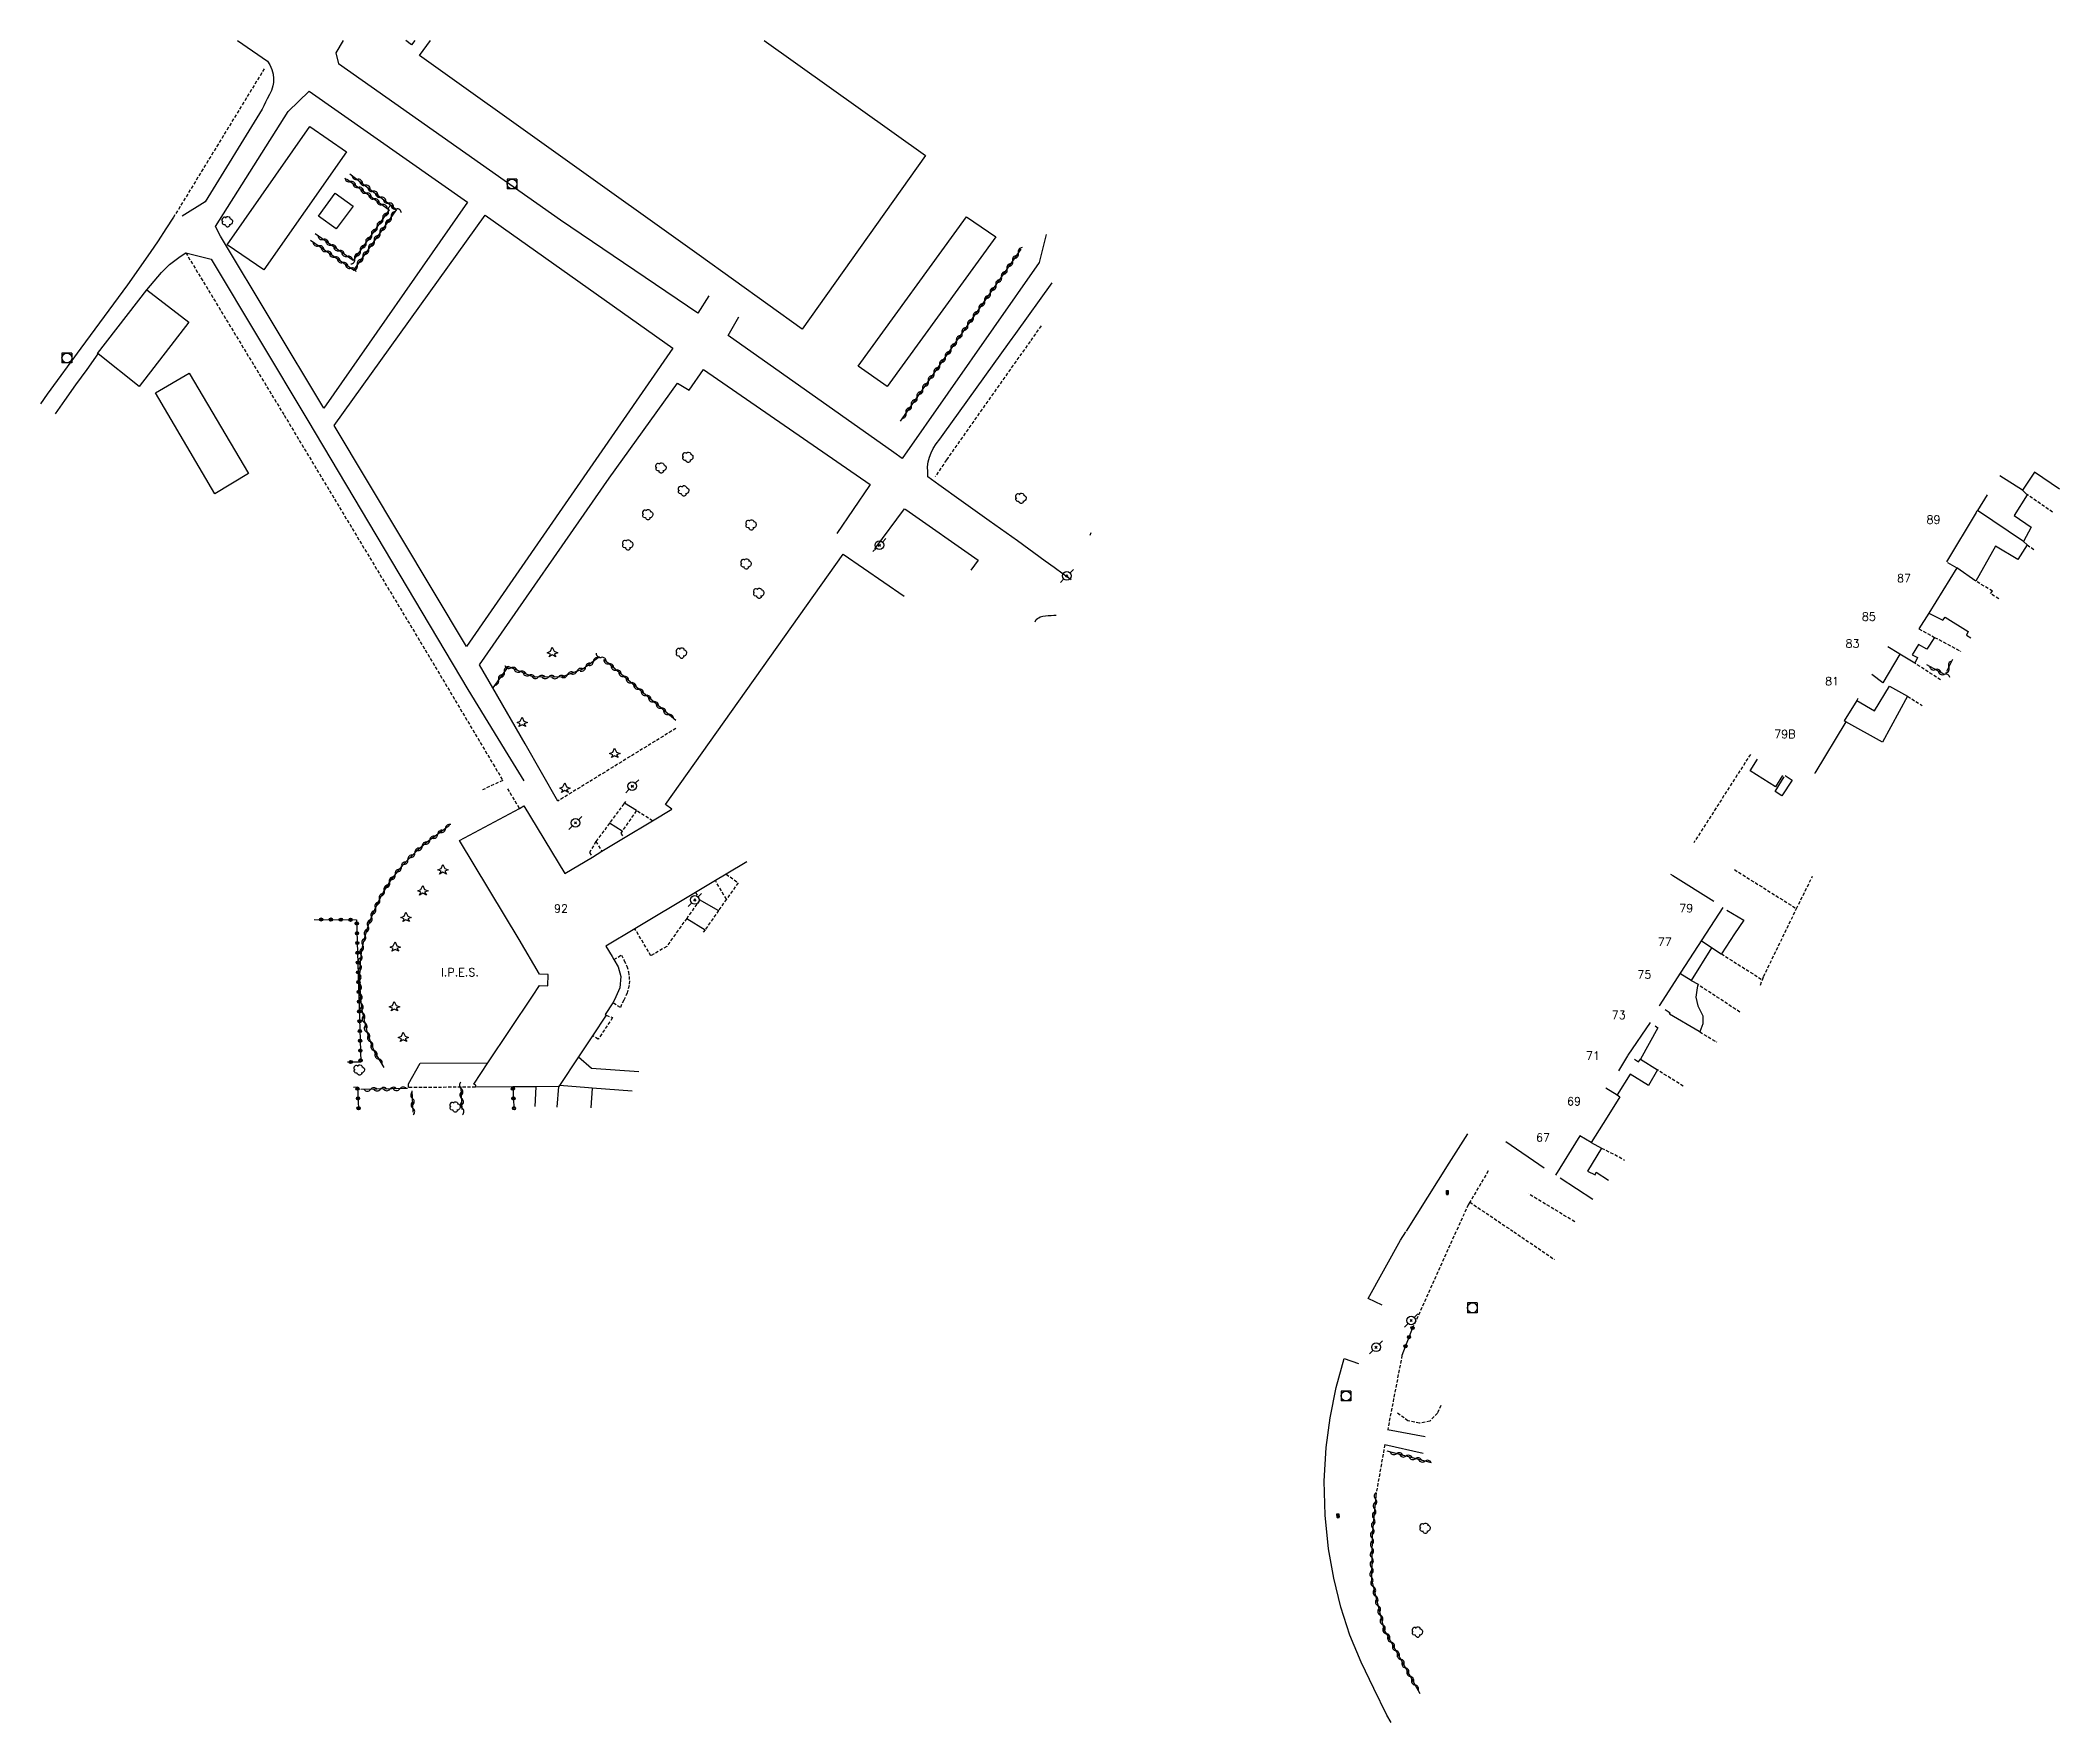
# Model space of a CAD drawing. Header units: millimetres. Extents: x 79056 to 79975, y 144167 to 145000.
# Drawn here: x 79665.4 to 79974.9, y 144742.2 to 145000 of the extents above; entities that cross this region are included whole.
import ezdxf
from ezdxf.enums import TextEntityAlignment as Align

# ---------------------------------------------------------------- set-up
doc = ezdxf.new("R2010")
doc.units = ezdxf.units.MM
doc.linetypes.add('DASHED', pattern=[0.75, 0.5, -0.25])
doc.layers.get('0').update_dxf_attribs({"linetype": 'CONTINUOUS'})
for name, color, linetype in [('W0006', 2, 'CONTINUOUS'), ('W0017', 7, 'CONTINUOUS'), ('W0021', 2, 'CONTINUOUS'), ('W0101', 7, 'CONTINUOUS'), ('W0104', 1, 'CONTINUOUS'), ('W0105', 7, 'CONTINUOUS'), ('W0112', 1, 'DASHED'), ('W0300', 7, 'CONTINUOUS'), ('W0303', 7, 'CONTINUOUS'), ('W0310', 3, 'CONTINUOUS'), ('W0323', 7, 'CONTINUOUS'), ('W0401', 7, 'CONTINUOUS'), ('W0420', 7, 'CONTINUOUS'), ('W0473', 7, 'CONTINUOUS'), ('W0984', 7, 'CONTINUOUS'), ('W0991', 7, 'CONTINUOUS')]:
    doc.layers.add(name, color=color, linetype=linetype)
doc.styles.get("Standard").update_dxf_attribs({"font": 'romans.shx', "width": 0.85})

msp = doc.modelspace()

# ---------------------------------------------------------------- texts
at = {"layer": 'W0984'}
msp.add_text('I.P.E.S.', height=1.25, dxfattribs=at).set_placement((79729.69, 144857.16), align=Align.MIDDLE_CENTER)
at = {"layer": 'W0991'}
for s, p in [('89', (79955.53, 144926.54)), ('87', (79951.02, 144917.58)), ('85', (79945.63, 144911.68)), ('83', (79943.13, 144907.55)), ('81', (79939.99, 144901.79)), ('79B', (79932.76, 144893.68)), ('92', (79745.18, 144866.94)), ('79', (79917.64, 144867)), ('77', (79914.35, 144861.82)), ('75', (79911.22, 144856.82)), ('73', (79907.28, 144850.61)), ('71', (79903.33, 144844.37)), ('69', (79900.44, 144837.39)), ('67', (79895.69, 144831.83))]:
    msp.add_text(s, height=1.25, dxfattribs=at).set_placement(p, align=Align.MIDDLE_CENTER)

# ---------------------------------------------------------------- blocks, each defined once
blk = doc.blocks.new('T303')
for p, q in [((-0.77, 0), (-0.28, 0.21)), ((-0.28, -0.21), (-0.77, 0)), ((-0.28, 0.21), (0, 0.83)), ((0, 0.83), (0.28, 0.21)), ((0.28, 0.21), (0.83, 0)), ((0.83, 0), (0.28, -0.21)), ((-0.49, -0.63), (-0.28, -0.21)), ((0, -0.35), (-0.49, -0.63)), ((0.56, -0.63), (0, -0.35)), ((0.28, -0.21), (0.56, -0.63))]:
    blk.add_line(p, q)
blk = doc.blocks.new('T473')
for p, q in [((-0.166667, 0.166667), (0.166667, -0.166667)), ((-0.166667, -0.166667), (0.166667, 0.166667)), ((0.500001, 0.500001), (1.000002, 1.000002)), ((-1.000002, -1.000002), (-0.500001, -0.500001))]:
    blk.add_line(p, q)
blk.add_ellipse((0, 0), major_axis=(0.471405, 0.471405), ratio=1, start_param=5.4977871438, end_param=11.780972451)
blk = doc.blocks.new('T300')
for p, q in [((-0.8, 0.51), (-0.86, 0.34)), ((-0.86, 0.34), (-0.86, 0.17)), ((-0.86, 0.17), (-0.74, 0.06)), ((-0.69, 0.63), (-0.8, 0.51)), ((-0.8, -0.06), (-0.74, 0.06)), ((-0.74, 0.06), (-0.69, 0.11)), ((-0.57, 0.69), (-0.69, 0.63)), ((-0.46, 0.69), (-0.57, 0.69)), ((-0.29, 0.63), (-0.46, 0.69)), ((-0.29, 0.63), (-0.17, 0.74)), ((-0.23, 0.57), (-0.29, 0.63)), ((-0.17, 0.74), (-0.06, 0.8)), ((-0.06, 0.8), (0.06, 0.8)), ((0.06, 0.8), (0.23, 0.74)), ((0.23, 0.74), (0.34, 0.63)), ((0.34, 0.63), (0.4, 0.51)), ((0.46, 0.46), (0.34, 0.46)), ((0.4, 0.51), (0.4, 0.46)), ((0.57, 0.4), (0.46, 0.46)), ((0.57, 0.4), (0.69, 0.29)), ((0.69, 0.29), (0.74, 0.17)), ((0.74, 0.06), (0.69, -0.17)), ((0.74, 0.17), (0.74, 0.06)), ((-0.8, -0.17), (-0.8, -0.06)), ((-0.8, -0.23), (-0.8, -0.17)), ((-0.74, -0.34), (-0.8, -0.23)), ((-0.69, -0.4), (-0.74, -0.34)), ((-0.51, -0.46), (-0.69, -0.4)), ((-0.4, -0.46), (-0.51, -0.46)), ((-0.4, -0.46), (-0.34, -0.46)), ((-0.34, -0.46), (-0.34, -0.4)), ((-0.34, -0.51), (-0.34, -0.46)), ((-0.29, -0.63), (-0.34, -0.51)), ((-0.17, -0.74), (-0.29, -0.63)), ((-0.06, -0.8), (-0.17, -0.74)), ((0.06, -0.8), (-0.06, -0.8)), ((0.17, -0.74), (0.06, -0.8)), ((0.23, -0.69), (0.17, -0.74)), ((0.29, -0.46), (0.23, -0.46)), ((0.29, -0.63), (0.23, -0.69)), ((0.46, -0.4), (0.29, -0.46)), ((0.34, -0.51), (0.29, -0.63)), ((0.34, -0.51), (0.34, -0.46)), ((0.57, -0.34), (0.46, -0.4)), ((0.63, -0.29), (0.57, -0.34)), ((0.69, -0.17), (0.63, -0.29))]:
    blk.add_line(p, q)
blk = doc.blocks.new('t310o')
at = {"color": 0, "linetype": 'Continuous'}
for centre, start, end in [((-0.5, 0.38), 216.8699, 323.1304), ((0.5, -0.37), 36.8699, 143.1303)]:
    blk.add_arc(centre, 0.625, start, end, dxfattribs=at)
blk = doc.blocks.new('t323o')
at = {"color": 0, "linetype": 'Continuous'}
for radius in [0.25, 0.15]:
    blk.add_circle((0, 0), radius, dxfattribs=at)
blk = doc.blocks.new('T401')
for p, q in [((-0.3, 0.3), (0, 0.3)), ((-0.3, -0.25), (-0.3, 0.3)), ((-0.3, 0.15), (0, 0.15)), ((-0.3, 0), (0, 0)), ((0, 0.3), (0, -0.25)), ((-0.3, -0.15), (0, -0.15)), ((-0.3, -0.25), (-0.3, -0.3)), ((-0.3, -0.3), (0, -0.3)), ((0, -0.3), (0, -0.25))]:
    blk.add_line(p, q)
blk = doc.blocks.new('T420')
for p, q in [((0.75, 0.75), (-0.75, 0.75)), ((-0.75, 0.75), (-0.75, -0.75)), ((0.75, 0.75), (0.75, -0.75)), ((0.75, -0.75), (-0.75, -0.75))]:
    blk.add_line(p, q)
blk.add_ellipse((0, 0), major_axis=(-0.53, 0.53), ratio=1, start_param=3.926991, end_param=10.210176)

# ---------------------------------------------------------------- linework, layer by layer
at = {"layer": 'W0006'}
msp.add_lwpolyline([(79872.4, 144742.15), (79871.76, 144743.32), (79869.78, 144747.36), (79867.8, 144751.4), (79866.09, 144755.54), (79864.71, 144759.87), (79863.62, 144764.3), (79862.83, 144768.78), (79862.3, 144773.93), (79862.17, 144779.14), (79862.44, 144784.32), (79863.05, 144788.87), (79863.96, 144793.51), (79865.23, 144797.94), (79867.43, 144797.18)], dxfattribs=at)
at = {"layer": 'W0017'}
for points in [[(79695.6, 145000), (79700.19, 144996.82), (79700.57, 144996.25), (79700.85, 144995.52), (79701.04, 144994.8), (79701.12, 144994.14), (79701.14, 144993.54), (79701.03, 144993.01), (79700.83, 144992.33), (79700.5, 144991.68), (79700.16, 144991.03), (79699.9, 144990.51), (79699.63, 144989.99), (79699.36, 144989.48), (79690.63, 144975.26), (79687.1, 144973.05)], [(79711.78, 145000), (79710.66, 144998.11), (79711.1, 144996.38)], [(79767.83, 144960.86), (79766.16, 144958.21), (79745.12, 144972.46), (79711.1, 144996.38)], [(79685.8, 144972.9), (79684.61, 144971.1), (79683.43, 144969.29), (79682.23, 144967.5), (79678.75, 144962.55), (79675.16, 144957.68), (79671.57, 144952.81), (79666.43, 144945.75), (79665.39, 144944.31)], [(79819.55, 144970.26), (79818.44, 144965.94), (79797.47, 144935.92)], [(79681.69, 144961.75), (79682.82, 144963.08), (79683.95, 144964.41), (79685.18, 144965.63), (79685.99, 144966.26), (79686.83, 144966.85), (79687.67, 144967.44)], [(79687.67, 144967.44), (79691.54, 144966.45), (79706.38, 144941.74), (79730.92, 144900.5), (79737.03, 144890.51)], [(79801.41, 144933.09), (79801.39, 144933.87), (79801.37, 144934.65), (79801.44, 144935.42), (79801.64, 144936.11), (79801.92, 144936.77), (79802.24, 144937.42), (79802.7, 144938.16), (79803.24, 144938.86), (79803.77, 144939.57), (79813.94, 144953.76), (79814.88, 144955.06), (79820.47, 144962.86)], [(79796.19, 144936.83), (79770.79, 144954.77), (79772.46, 144957.64)], [(79667.68, 144942.75), (79669.14, 144944.8), (79670.84, 144947.19), (79672.54, 144949.57), (79674.23, 144951.96)], [(79763.06, 144947.45), (79764.83, 144946.41), (79767.04, 144949.57), (79792.57, 144931.92)], [(79739.67, 144892.19), (79734.71, 144900.77), (79732.67, 144904.31), (79752.57, 144932.92), (79763.06, 144947.45)], [(79797.47, 144935.92), (79796.19, 144936.83)], [(79792.46, 144931.77), (79787.48, 144924.4)], [(79792.57, 144931.92), (79792.46, 144931.77)], [(79823.35, 144917.29), (79822.14, 144918.18), (79820.78, 144919.19), (79819.41, 144920.19), (79815.13, 144923.29), (79810.82, 144926.36), (79806.52, 144929.42), (79803.07, 144931.89), (79801.41, 144933.09)], [(79793.29, 144922.06), (79797.84, 144928.21), (79798.04, 144928.07)], [(79798.04, 144928.07), (79809.13, 144920.33), (79808.01, 144918.82)], [(79817.84, 144910.88), (79817.99, 144911.24), (79818.2, 144911.38), (79818.42, 144911.51), (79818.64, 144911.63), (79819.03, 144911.74), (79819.44, 144911.79), (79819.85, 144911.83), (79820.28, 144911.86), (79820.71, 144911.88), (79821.08, 144911.9)], [(79737.03, 144890.51), (79739.48, 144886.5)], [(79742.2, 144887.8), (79739.67, 144892.19)], [(79744.68, 144883.4), (79742.2, 144887.8)], [(79877.63, 144785.97), (79871.87, 144787.05)], [(79871.43, 144784.76), (79877.31, 144783.45)]]:
    msp.add_lwpolyline(points, dxfattribs=at)
for points in [[(79708.81, 144943.61), (79692.98, 144970.01), (79692.22, 144971.48), (79703.36, 144989.08), (79706.57, 144992.2), (79730.86, 144975.22)], [(79730.7, 144907.11), (79710.42, 144940.96), (79733.54, 144973.21), (79762.31, 144952.84)]]:
    msp.add_lwpolyline(points, close=True, dxfattribs=at)
at = {"layer": 'W0021'}
for points in [[(79874.74, 144817.48), (79881.29, 144827.92), (79884.17, 144832.38)], [(79871.03, 144806.13), (79868.89, 144807.18), (79873.87, 144816.09), (79874.68, 144817.38)]]:
    msp.add_lwpolyline(points, dxfattribs=at)
at = {"layer": 'W0101'}
for points in [[(79962.09, 144927.66), (79957.51, 144920.08)], [(79963.77, 144930.36), (79962.28, 144927.96), (79962.15, 144927.77), (79962.09, 144927.66)], [(79732.08, 144839.55), (79732.14, 144839.88), (79731.82, 144840.03), (79733.99, 144843.28), (79740.82, 144853.49), (79741.88, 144855.12), (79743.16, 144855.06), (79743.2, 144856.82), (79741.9, 144856.86), (79738.75, 144862.18), (79729.63, 144877.34), (79738.81, 144882.29), (79739.47, 144882.65), (79745.78, 144872.3), (79749.99, 144874.83), (79751.46, 144875.71), (79754.78, 144877.7), (79759.21, 144880.36), (79762.17, 144882.14), (79761.21, 144882.88), (79788.45, 144921.26), (79797.78, 144914.82)], [(79957.67, 144919.97), (79959.1, 144919.14), (79954.8, 144912.21), (79953.3, 144909.79)], [(79943.96, 144899.12), (79943.96, 144899.12), (79943.79, 144898.82), (79941.82, 144895.71)], [(79773.64, 144874.09), (79773.64, 144874.09), (79773.64, 144874.09), (79770.49, 144872.21), (79768.84, 144871.22), (79765.8, 144869.4), (79756.51, 144863.83), (79752.07, 144861.17), (79753.03, 144859.57), (79753.3, 144859.1), (79753.92, 144858), (79754.33, 144856.53), (79754.22, 144854.78), (79753.39, 144852.93), (79753.1, 144852.49), (79751.93, 144850.71), (79752.12, 144850.58), (79750.03, 144847.43), (79747.88, 144844.2), (79744.95, 144839.8), (79744.85, 144839.64), (79744.81, 144839.64), (79741.39, 144839.62), (79737.79, 144839.59), (79732.08, 144839.55)], [(79915.25, 144872.18), (79915.57, 144871.98), (79921.86, 144868.06)], [(79923.26, 144867.07), (79923.26, 144867.07), (79923.26, 144867.07), (79923.26, 144867.07), (79920.02, 144862.15), (79920.02, 144862.15)], [(79920.02, 144862.15), (79916.82, 144857.16), (79916.82, 144857.16)], [(79916.82, 144857.16), (79913.5, 144852), (79913.5, 144852)], [(79912.1, 144849.46), (79912.1, 144849.46), (79912.1, 144849.46), (79908.68, 144844.46)], [(79908.68, 144844.46), (79908.62, 144844.38), (79907.27, 144842.08)], [(79905.34, 144839.44), (79907.04, 144838.36), (79907.48, 144838.07), (79905.51, 144834.95), (79903.05, 144831.05)], [(79903.05, 144831.05), (79901.33, 144832.08), (79897.59, 144826.04)], [(79895.86, 144827.15), (79895.86, 144827.15), (79890, 144831.18), (79890, 144831.18)]]:
    msp.add_lwpolyline(points, dxfattribs=at)
at = {"layer": 'W0104'}
for points in [[(79722.29, 144999.33), (79721.4, 145000)], [(79722.77, 145000), (79722.29, 144999.33)], [(79782.12, 144955.75), (79766.34, 144967.07), (79723.51, 144997.68), (79725.17, 145000)], [(79776.32, 145000), (79801.05, 144982.34), (79782.12, 144955.75)], [(79974.86, 144931.22), (79971.01, 144933.83), (79969.19, 144931.05)], [(79969.19, 144931.05), (79965.7, 144933.23)], [(79969.19, 144931.05), (79969.86, 144930.38), (79969.9, 144930.34), (79967.88, 144927.16), (79970.51, 144925.41), (79969.34, 144923.18)], [(79969.34, 144923.18), (79962.28, 144927.96)], [(79969.34, 144923.18), (79969.9, 144922.67), (79968.44, 144920.43), (79965.05, 144922.46), (79962.01, 144917.12), (79959.1, 144919.14)], [(79954.8, 144912.21), (79956.95, 144911.11), (79957.3, 144911.59), (79960.85, 144909.41), (79960.58, 144908.81), (79961.24, 144908.41)], [(79950.35, 144905.93), (79947.76, 144901.55), (79946.07, 144902.81)], [(79955.7, 144908.5), (79954.52, 144906.7), (79953.23, 144907.4), (79952.29, 144905.8), (79953.1, 144905.41), (79952.68, 144904.55), (79950.35, 144905.93), (79950.22, 144906.01), (79948.55, 144907.07)], [(79943.79, 144898.82), (79946.48, 144897.22), (79948.8, 144901), (79951.57, 144899.46), (79947.73, 144892.42), (79942.08, 144895.57), (79941.82, 144895.71)], [(79942.08, 144895.57), (79937.34, 144887.69), (79937.28, 144887.72)], [(79932.37, 144887.3), (79931.34, 144885.59), (79927.46, 144888.06), (79928.58, 144889.82)], [(79923.88, 144866.66), (79926.49, 144865.13), (79925.03, 144863.06), (79923.02, 144859.99), (79922.99, 144859.94), (79921.5, 144860.92)], [(79921.5, 144860.92), (79918.37, 144855.9), (79916.68, 144856.95)], [(79921.5, 144860.92), (79919.91, 144861.97)], [(79918.37, 144855.9), (79919.45, 144855.36), (79919.43, 144855.27), (79919.31, 144854.78), (79919.1, 144853.37), (79919.42, 144852.04), (79920.16, 144850.49), (79920.16, 144849.25), (79919.7, 144848.02), (79919.6, 144848.09), (79915.05, 144850.76), (79915.18, 144850.9), (79914.43, 144851.42)], [(79912.89, 144848.93), (79913.29, 144848.67), (79910.65, 144843.84)], [(79747.88, 144844.2), (79749.84, 144842.46), (79757.13, 144841.93)], [(79910.65, 144843.84), (79913.22, 144842.2), (79911.86, 144839.79), (79909.05, 144841.53), (79907.04, 144838.36)], [(79909.72, 144843.83), (79910.33, 144843.46), (79910.65, 144843.84)], [(79721.79, 144839.5), (79721.79, 144840.08), (79723.59, 144843.21), (79733.99, 144843.28)], [(79741.22, 144836.61), (79741.39, 144839.62)], [(79744.81, 144839.64), (79744.52, 144836.51)], [(79756.11, 144838.93), (79749.97, 144839.4), (79749.39, 144839.44), (79744.95, 144839.8)], [(79749.97, 144839.4), (79749.73, 144836.36)], [(79903.05, 144831.05), (79904.66, 144830.22), (79902.5, 144826.69), (79903.66, 144826.13), (79903.84, 144826.5), (79905.71, 144825.31)], [(79903.32, 144822.34), (79898.31, 144825.59)]]:
    msp.add_lwpolyline(points, dxfattribs=at)
for points in [[(79699.62, 144964.81), (79693.99, 144968.64), (79706.7, 144986.8), (79712.33, 144982.91)], [(79710.74, 144971.12), (79708.02, 144973.08), (79710.59, 144976.59), (79713.34, 144974.57)], [(79795.18, 144946.94), (79790.71, 144950.05), (79807.35, 144972.97), (79811.82, 144969.88)], [(79680.54, 144946.93), (79674.23, 144951.96), (79674.15, 144952.02), (79681.69, 144961.75), (79688.12, 144956.82)], [(79692.14, 144930.49), (79683.04, 144946), (79688.18, 144948.98), (79697.31, 144933.63)]]:
    msp.add_lwpolyline(points, close=True, dxfattribs=at)
at = {"layer": 'W0105'}
for points in [[(79932.78, 144887.33), (79933.88, 144886.63), (79932.3, 144884.19), (79931.26, 144884.86), (79932.64, 144887.12)], [(79756.73, 144881.95), (79754.89, 144883.08)], [(79754.55, 144878.78), (79752.62, 144880.02)], [(79764.44, 144865.43), (79767.25, 144863.67)], [(79766.37, 144868.32), (79769.34, 144866.64)]]:
    msp.add_lwpolyline(points, dxfattribs=at)
at = {"layer": 'W0112'}
for points in [[(79699.7, 144995.65), (79685.8, 144972.9)], [(79687.67, 144967.44), (79702.75, 144942.54), (79724.37, 144906.56), (79734.77, 144889.07)], [(79818.75, 144956.24), (79817.08, 144953.87), (79804.53, 144936.09), (79804.25, 144935.69), (79802.55, 144933.16)], [(79973.78, 144927.69), (79969.86, 144930.38)], [(79826.38, 144924.5), (79826.23, 144924.12)], [(79969.9, 144922.67), (79970.97, 144921.95)], [(79965.53, 144914.38), (79964.28, 144915.22), (79964.58, 144915.59), (79962.01, 144917.12)], [(79953.3, 144909.79), (79955.7, 144908.5), (79959.74, 144906.33)], [(79956.62, 144901.99), (79952.68, 144904.55)], [(79951.57, 144899.46), (79953.79, 144898.05)], [(79762.79, 144894.54), (79744.68, 144883.4)], [(79927.47, 144890.56), (79918.79, 144877.01)], [(79734.77, 144889.07), (79736.25, 144886.58)], [(79736.25, 144886.58), (79733.15, 144885.12)], [(79738.81, 144882.29), (79737.02, 144885.32)], [(79755.07, 144883.33), (79754.89, 144883.08), (79754.87, 144883.06), (79754.82, 144882.99), (79752.67, 144880.09), (79752.62, 144880.02), (79750.52, 144877.2), (79751.46, 144875.71)], [(79759.21, 144880.36), (79756.73, 144881.95), (79756.71, 144881.92), (79754.57, 144878.8), (79754.55, 144878.78), (79754.36, 144878.5), (79754.78, 144877.7)], [(79750.52, 144877.2), (79749.56, 144875.53), (79749.99, 144874.83)], [(79770.49, 144872.21), (79772.32, 144870.89), (79770.54, 144868.35), (79769.34, 144866.64), (79767.25, 144863.67), (79766.99, 144863.29)], [(79925.02, 144872.9), (79934.54, 144866.92)], [(79934.54, 144866.92), (79936.99, 144871.87)], [(79765.8, 144869.4), (79766.37, 144868.32), (79766.42, 144868.23), (79764.44, 144865.43), (79761.39, 144861.12), (79758.96, 144859.7), (79756.51, 144863.83)], [(79770.54, 144868.35), (79768.84, 144871.22)], [(79929.02, 144855.21), (79929.31, 144856), (79929.5, 144856.51), (79929.5, 144856.51), (79934.54, 144866.92)], [(79753.3, 144859.1), (79754.43, 144859.81), (79754.84, 144858.96), (79755.25, 144858.11), (79755.53, 144857.24), (79755.63, 144856.54), (79755.66, 144855.83), (79755.61, 144855.13), (79755.31, 144853.99), (79754.79, 144852.88), (79754.28, 144851.78), (79753.1, 144852.49)], [(79923.02, 144859.99), (79929.31, 144856)], [(79925.85, 144851.07), (79919.43, 144855.27)], [(79752.12, 144850.58), (79753.07, 144850.21), (79750.89, 144846.92), (79750.03, 144847.43)], [(79919.7, 144848.02), (79919.6, 144848.09)], [(79919.7, 144848.02), (79922.32, 144846.45)], [(79917.18, 144839.7), (79913.22, 144842.2)], [(79732.08, 144839.55), (79729.88, 144839.54), (79721.79, 144839.5)], [(79904.66, 144830.22), (79907.36, 144828.86), (79908.18, 144828.36)], [(79887.3, 144826.71), (79884.47, 144821.93), (79884.23, 144821.53), (79882.4, 144817.48)], [(79900.56, 144818.92), (79893.49, 144823.19)], [(79884.47, 144821.93), (79891.06, 144817.48)], [(79882.35, 144817.38), (79875.7, 144802.67)], [(79891.21, 144817.38), (79897.44, 144813.16)], [(79874.07, 144798.44), (79871.88, 144787.08)], [(79880.01, 144790.78), (79879.52, 144789.6), (79878.35, 144788.36), (79876.76, 144788.04), (79874.99, 144788.41), (79873.38, 144789.57)], [(79871.44, 144784.8), (79871.43, 144784.76), (79870.05, 144776.88)]]:
    msp.add_lwpolyline(points, dxfattribs=at)
at = {"layer": 'W0310'}
for points in [[(79712.83, 144979.55), (79719.98, 144974.1), (79713.38, 144964.8), (79706.78, 144969.35)], [(79712.32, 144978.76), (79718.82, 144974.03), (79713.32, 144966.24), (79707.51, 144970.36)], [(79815.68, 144968), (79797.17, 144941.65)], [(79751.08, 144905.49), (79748.55, 144903.64), (79745.18, 144902.41), (79740.87, 144902.44), (79737.07, 144904.01), (79734.71, 144900.77)], [(79762.78, 144895.74), (79751.78, 144905.07)], [(79957.2, 144902.8), (79954.52, 144904.28)], [(79958.43, 144905.11), (79957.52, 144903.24)], [(79728.1, 144879.67), (79726.32, 144878.34), (79724.54, 144877.02), (79722.87, 144875.58), (79721.53, 144874.24), (79720.27, 144872.82), (79719.12, 144871.32), (79718.08, 144869.68), (79717.15, 144867.94), (79716.35, 144866.16), (79715.64, 144864.36), (79715.05, 144862.51), (79714.62, 144860.64), (79714.38, 144858.7), (79714.3, 144856.74), (79714.34, 144854.78), (79714.46, 144853.1), (79714.67, 144851.42), (79714.99, 144849.76), (79715.42, 144848.08), (79715.97, 144846.43), (79716.66, 144844.84), (79717.09, 144844.08), (79717.55, 144843.33), (79718.02, 144842.59)], [(79721.65, 144839.34), (79714.49, 144839.17)], [(79722.52, 144835.72), (79722.37, 144839)], [(79730.04, 144836.12), (79729.88, 144839.54)], [(79878.62, 144781.95), (79871.79, 144783.77)], [(79870.05, 144776.88), (79869.49, 144770.94), (79869.38, 144764.1), (79871.27, 144756.5), (79876.79, 144746.62)]]:
    msp.add_lwpolyline(points, dxfattribs=at)
at = {"layer": 'W0323'}
for points in [[(79707.37, 144865.25), (79713.85, 144865.22), (79714.48, 144843.4)], [(79714.48, 144843.4), (79712.47, 144843.41)], [(79713.37, 144839.57), (79713.98, 144839.58), (79714.15, 144836.22)], [(79737.79, 144839.59), (79737.96, 144836.54)], [(79875.7, 144802.67), (79874.07, 144798.44)]]:
    msp.add_lwpolyline(points, dxfattribs=at)

# ---------------------------------------------------------------- block references
at = {"layer": 'W0300'}
for p in [(79694.08, 144972.19), (79764.67, 144936.09), (79760.54, 144934.46), (79764.01, 144930.95), (79815.71, 144929.79), (79758.52, 144927.29), (79774.36, 144925.73), (79755.46, 144922.67), (79773.6, 144919.74), (79775.55, 144915.26), (79763.68, 144906.08), (79714.3, 144842.17), (79728.99, 144836.5), (79877.66, 144771.93), (79876.49, 144756.02)]:
    msp.add_blockref('T300', p, dxfattribs=at)
at = {"layer": 'W0303'}
for p in [(79743.84, 144906.15), (79739.22, 144895.46), (79753.4, 144890.7), (79745.75, 144885.36), (79727.07, 144872.85), (79724, 144869.63), (79721.41, 144865.56), (79719.76, 144861.01), (79719.63, 144851.86), (79721, 144847.17)]:
    msp.add_blockref('T303', p, dxfattribs=at)
at = {"layer": 'W0310'}
for p, rotation in [((79712.88, 144978.35), 323.9762922370293), ((79713.96, 144978.69), 322.7069148996777), ((79714.1, 144977.46), 323.9762922370293), ((79715.15, 144977.78), 322.7069148996777), ((79715.31, 144976.58), 323.9762922370293), ((79716.34, 144976.87), 322.7069148996777), ((79716.52, 144975.7), 323.9762922370293), ((79717.54, 144975.96), 322.7069148996777), ((79717.74, 144974.82), 323.9762922370293), ((79718.73, 144975.05), 322.7069148996777), ((79718.73, 144973.9), 234.7627656044436), ((79719.16, 144972.94), 234.6614577162254), ((79719.92, 144974.15), 322.7069148996777), ((79716.14, 144970.22), 234.7627656044436), ((79717, 144971.45), 234.7627656044436), ((79717.42, 144970.49), 234.6614577162254), ((79717.87, 144972.68), 234.7627656044436), ((79718.29, 144971.71), 234.6614577162254), ((79708.02, 144968.5), 145.3925016050125), ((79708.74, 144969.49), 144.6586999885197), ((79709.25, 144967.65), 145.3925016050125), ((79709.96, 144968.63), 144.6586999885197), ((79710.49, 144966.8), 145.3925016050125), ((79711.18, 144967.76), 144.6586999885197), ((79712.41, 144966.89), 144.6586999885197), ((79714.41, 144967.77), 234.7627656044436), ((79714.82, 144966.82), 234.6614577162254), ((79715.27, 144969), 234.7627656044436), ((79715.69, 144968.04), 234.6614577162254), ((79716.55, 144969.27), 234.6614577162254), ((79815.28, 144967.42), 234.9164568004426), ((79711.72, 144965.94), 145.3925016050125), ((79712.96, 144965.09), 145.3925016050125), ((79713.54, 144966.55), 234.7627656044436), ((79713.95, 144965.6), 234.6614577162254), ((79812.69, 144963.74), 234.9164568004426), ((79813.55, 144964.97), 234.9164568004426), ((79814.41, 144966.2), 234.9164568004426), ((79810.96, 144961.29), 234.9164568004426), ((79811.83, 144962.51), 234.9164568004426), ((79808.38, 144957.6), 234.9164568004426), ((79809.24, 144958.83), 234.9164568004426), ((79810.1, 144960.06), 234.9164568004426), ((79806.65, 144955.15), 234.9164568004426), ((79807.52, 144956.38), 234.9164568004426), ((79804.07, 144951.47), 234.9164568004426), ((79804.93, 144952.69), 234.9164568004426), ((79805.79, 144953.92), 234.9164568004426), ((79802.34, 144949.01), 234.9164568004426), ((79803.21, 144950.24), 234.9164568004426), ((79799.76, 144945.33), 234.9164568004426), ((79800.62, 144946.56), 234.9164568004426), ((79801.48, 144947.78), 234.9164568004426), ((79798.03, 144942.87), 234.9164568004426), ((79798.89, 144944.1), 234.9164568004426), ((79751.35, 144905.43), 139.7078522437916), ((79735.6, 144901.98), 233.9757772738532), ((79736.48, 144903.19), 233.9757772738532), ((79737.52, 144903.82), 157.5538848479701), ((79738.91, 144903.25), 157.5538848479701), ((79740.3, 144902.68), 157.5538848479701), ((79741.75, 144902.43), 179.6008254579662), ((79743.25, 144902.42), 179.6008254579662), ((79744.75, 144902.41), 179.6008254579662), ((79746.18, 144902.78), 200.1003481259631), ((79747.59, 144903.3), 200.1003481259631), ((79748.94, 144903.93), 216.0247953394173), ((79750.15, 144904.81), 216.0247953394173), ((79752.5, 144904.46), 139.7078522437916), ((79753.64, 144903.49), 139.7078522437916), ((79754.79, 144902.52), 139.7078522437916), ((79955.83, 144903.55), 151.1469415663091), ((79957.15, 144902.83), 151.1469415663091), ((79957.88, 144903.97), 243.7580971186187), ((79755.93, 144901.55), 139.7078522437916), ((79757.08, 144900.58), 139.7078522437916), ((79758.22, 144899.61), 139.7078522437916), ((79759.36, 144898.64), 139.7078522437916), ((79760.51, 144897.67), 139.7078522437916), ((79761.65, 144896.7), 139.7078522437916), ((79725.08, 144877.42), 216.7872198109246), ((79726.28, 144878.32), 216.7872198109246), ((79727.48, 144879.21), 216.8079060235892), ((79721.72, 144874.43), 225.1070147791844), ((79722.78, 144875.49), 225.1070147791844), ((79723.91, 144876.48), 220.6069281718413), ((79718.89, 144870.95), 237.5648597917481), ((79719.76, 144872.16), 232.5776222929325), ((79720.71, 144873.32), 228.3313683186412), ((79717.37, 144868.36), 241.946403291957), ((79718.08, 144869.68), 237.5648597917481), ((79716.14, 144865.63), 248.6773741842479), ((79716.73, 144867.01), 245.6118488409932), ((79714.78, 144861.34), 257.0744759963191), ((79715.14, 144862.8), 252.2744445847591), ((79715.6, 144864.23), 252.2744445847591), ((79714.36, 144858.38), 267.6371233682933), ((79714.52, 144859.87), 262.8056801567803), ((79714.3, 144856.88), 267.6371233682933), ((79714.33, 144855.38), 271.2294600826012), ((79714.4, 144853.88), 274.0397009009032), ((79714.55, 144852.39), 277.1879326263816), ((79714.77, 144850.91), 280.9034917344035), ((79715.07, 144849.44), 284.4847335602154), ((79715.45, 144847.99), 288.3100762720347), ((79715.93, 144846.56), 288.3100762720347), ((79716.51, 144845.18), 293.646442459901), ((79717.22, 144843.86), 301.8599803336998), ((79715.99, 144839.21), 181.3275718627161), ((79717.49, 144839.24), 181.3275718627161), ((79718.98, 144839.28), 181.3275718627161), ((79720.48, 144839.31), 181.3275718627161), ((79722.43, 144837.83), 92.49645465176557), ((79729.89, 144839.32), 92.61905474438929), ((79729.96, 144837.83), 92.61905474438929), ((79722.49, 144836.33), 92.49645465176557), ((79730.03, 144836.33), 92.61905474438929), ((79873.23, 144783.38), 165.1599269428045), ((79874.68, 144783), 165.1599269428045), ((79876.13, 144782.61), 165.1599269428045), ((79877.58, 144782.23), 165.1599269428045), ((79869.87, 144774.93), 264.6283520949347), ((79870.01, 144776.43), 264.6283520949347), ((79869.59, 144771.94), 264.6283520949347), ((79869.73, 144773.44), 264.6283520949347), ((79869.46, 144768.95), 269.1039104598021), ((79869.48, 144770.45), 269.1039104598021), ((79869.41, 144765.95), 269.1039104598021), ((79869.44, 144767.45), 269.1039104598021), ((79869.39, 144764.45), 269.1039104598021), ((79869.66, 144762.98), 283.9705312171189), ((79870.02, 144761.53), 283.9705312171189), ((79870.39, 144760.07), 283.9705312171189), ((79870.75, 144758.62), 283.9705312171189), ((79871.11, 144757.16), 283.9705312171189), ((79871.67, 144755.79), 299.1666883639611), ((79872.4, 144754.48), 299.1666883639611), ((79873.14, 144753.17), 299.1666883639611), ((79873.87, 144751.86), 299.1666883639611), ((79874.6, 144750.55), 299.1666883639611), ((79875.33, 144749.24), 299.1666883639611), ((79876.06, 144747.93), 299.1666883639611)]:
    msp.add_blockref('t310o', p, dxfattribs=dict(at, rotation=rotation))
at = {"layer": 'W0323'}
for p, rotation in [((79708.42, 144865.25), 359.694329943897), ((79709.92, 144865.24), 359.694329943897), ((79711.42, 144865.23), 359.694329943897), ((79712.92, 144865.22), 359.694329943897), ((79713.87, 144864.65), 271.649024201859), ((79713.91, 144863.15), 271.649024201859), ((79713.96, 144861.65), 271.649024201859), ((79714, 144860.15), 271.649024201859), ((79714.04, 144858.65), 271.649024201859), ((79714.09, 144857.15), 271.649024201859), ((79714.13, 144855.65), 271.649024201859), ((79714.17, 144854.15), 271.649024201859), ((79714.22, 144852.66), 271.649024201859), ((79714.26, 144851.16), 271.649024201859), ((79714.3, 144849.66), 271.649024201859), ((79714.35, 144848.16), 271.649024201859), ((79714.39, 144846.66), 271.649024201859), ((79714.43, 144845.16), 271.649024201859), ((79714.47, 144843.66), 271.649024201859), ((79712.98, 144843.41), 179.7745972712708), ((79713.99, 144839.32), 273.0295251146292), ((79714.07, 144837.82), 273.0295251146292), ((79737.81, 144839.32), 273.1952776219699), ((79737.89, 144837.82), 273.1952776219699), ((79714.15, 144836.33), 273.0295251146292), ((79737.98, 144836.33), 273.1952776219699), ((79875.15, 144801.24), 248.9044624428616), ((79875.69, 144802.64), 248.9044624428616), ((79874.61, 144799.84), 248.9044624428616)]:
    msp.add_blockref('t323o', p, dxfattribs=dict(at, rotation=rotation))
at = {"layer": 'W0401'}
msp.add_blockref('T401', (79881.17, 144823.39), dxfattribs=at)
at = {"layer": 'W0401', "rotation": 5.659348124726452}
msp.add_blockref('T401', (79864.42, 144773.87), dxfattribs=at)
at = {"layer": 'W0420'}
for p in [(79737.66, 144977.99), (79669.45, 144951.32), (79884.87, 144805.73), (79865.5, 144792.22)]:
    msp.add_blockref('T420', p, dxfattribs=at)
at = {"layer": 'W0473'}
for p in [(79793.98, 144922.64), (79822.71, 144917.91), (79756.1, 144885.68), (79747.39, 144880.06), (79765.69, 144868.25), (79875.48, 144803.79), (79870.1, 144799.68)]:
    msp.add_blockref('T473', p, dxfattribs=at)

msp.set_redraw_order([(e.dxf.handle, doc.entitydb.next_handle()) for e in msp.query("TEXT MTEXT ATTDEF DIMENSION ARC_DIMENSION")])  # texts and dimensions are drawn at this point

doc.saveas('drawing.dxf')
